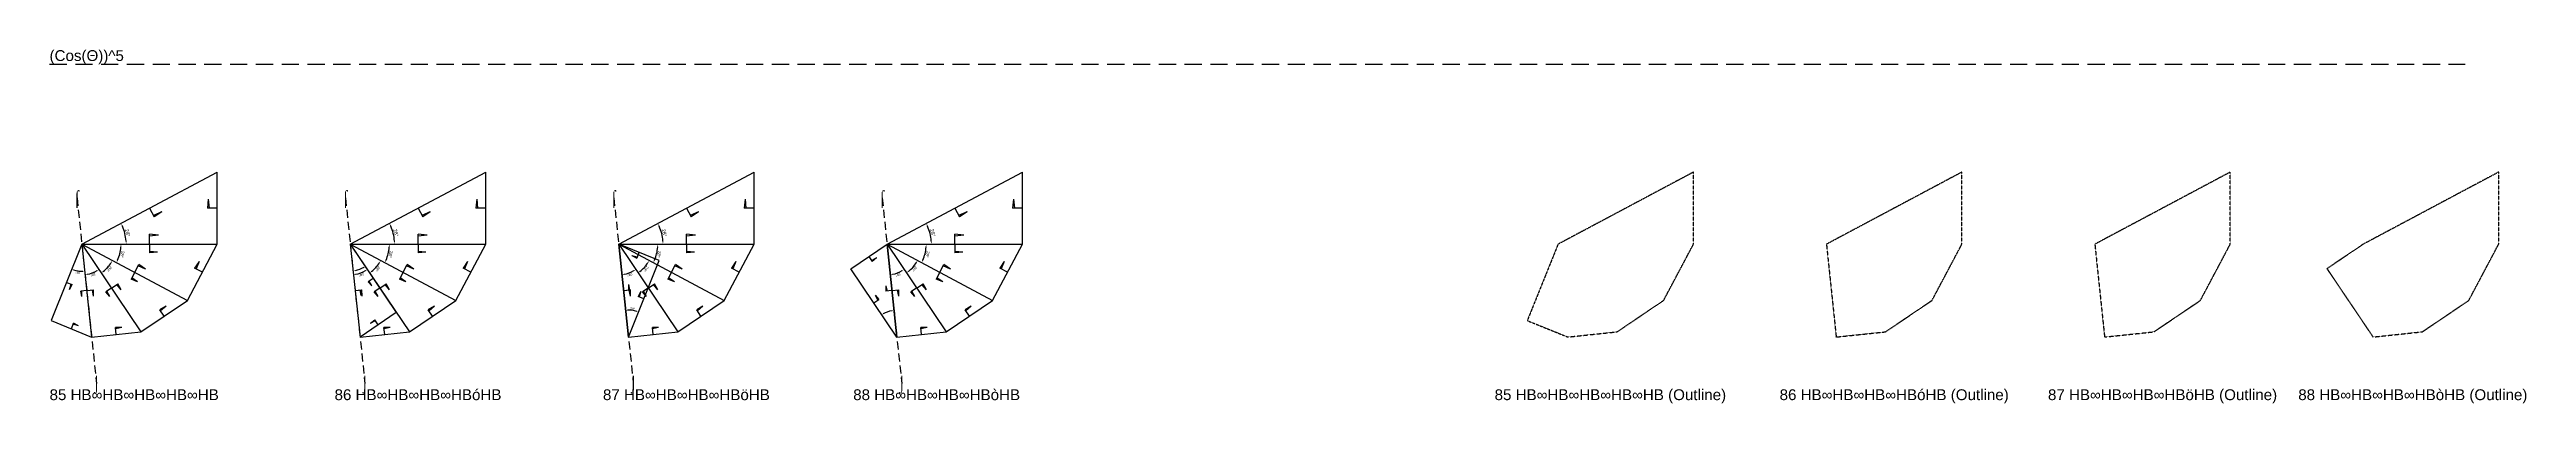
# Model space of a CAD drawing. Header units: millimetres. Extents: x -201764 to 671342, y -3335564 to 24518.
# Drawn here: x 127323 to 401690, y -922702 to -883554 of the extents above; entities that cross this region are included whole.
import ezdxf
from ezdxf.enums import TextEntityAlignment as Align

# ---------------------------------------------------------------- set-up
doc = ezdxf.new("R2010")
doc.units = ezdxf.units.MM
doc.header["$PDMODE"] = 35
doc.linetypes.add('DASHED', pattern=[19.05, 12.7, -6.35])
for name, color, linetype in [('BASE', 170, 'Continuous'), ('HYPOTENUSE', 20, 'Continuous'), ('PERPENDICULAR', 90, 'Continuous')]:
    doc.layers.add(name, color=color, linetype=linetype)
doc.styles.add('Arial', font='arial_0.ttf')
doc.dimstyles.new('ISO-25', dxfattribs={"dimtxt": 250, "dimasz": 100, "dimexe": 1.25, "dimexo": 0.625, "dimgap": 100, "dimtad": 1, "dimdec": 0, "dimtxsty": 'Arial', "dimcen": 2.5, "dimadec": 0, "dimazin": 0, "dimtfac": 1, "dimtdec": 0, "dimtmove": 0, "dimatfit": 3, "dimfxl": 1, "dimarcsym": 0})

# ---------------------------------------------------------------- blocks, each defined once
blk = doc.blocks.new('*D49')
at = {"color": 0, "lineweight": -2, "ltscale": 100, "transparency": 16777216}
blk.add_arc((0, 0), 4906, 4.08845, 23.91155, dxfattribs=at)
at = {"color": 0, "ltscale": 100, "transparency": 16777216}
for points in [[(4432, 1963), (4537, 2014), (4332, 2303)], [(4952, 352), (4835, 348), (4906, 0)]]:
    blk.add_solid(points, dxfattribs=at)
at = {"layer": 'Defpoints', "color": 0, "ltscale": 100, "transparency": 16777216}
for p in [(15000, 7976), (0, 0), (0, 0), (4841, 796), (15000, 0)]:
    blk.add_point(p, dxfattribs=at)
at = {"color": 0, "ltscale": 100, "transparency": 16777216, "insert": (5055, 1260), "char_height": 400, "attachment_point": 5, "rotation": 284, "style": 'Arial'}
blk.add_mtext('28°', dxfattribs=at)
blk = doc.blocks.new('SanjoyNathGeometrifyingTrigonometryFundamentalLockedSet')
at = {"color": 242, "linetype": 'DASHED', "ltscale": 100, "true_color": 0xcd2027}
for p, q in [((7500, 3987.8), (8016.4, 3016.6)), ((8852.4, 3574.3), (7922.5, 3193.2)), ((8852.4, 3574.3), (8016.4, 3016.6))]:
    blk.add_line(p, q, dxfattribs=at)
at = {"color": 114, "linetype": 'DASHED', "ltscale": 100, "true_color": 0x139b48}
for p, q in [((14000, 4987.8), (13900, 3987.8)), ((15000, 3987.8), (13900, 3987.8)), ((14000, 4987.8), (14100, 3987.8))]:
    blk.add_line(p, q, dxfattribs=at)
at = {"color": 159, "linetype": 'DASHED', "ltscale": 100, "true_color": 0x22346e}
for p, q in [((7500, 0), (7500, 1100)), ((8500, 1000), (7500, 1100)), ((8500, 1000), (7500, 900))]:
    blk.add_line(p, q, dxfattribs=at)
at = {"layer": 'BASE'}
blk.add_line((0, 0), (15000, 0), dxfattribs=at)
at = {"layer": 'HYPOTENUSE'}
blk.add_line((0, 0), (15000, 7975.6), dxfattribs=at)
at = {"layer": 'PERPENDICULAR'}
blk.add_line((15000, 0), (15000, 7975.6), dxfattribs=at)
at = {"color": 4, "ltscale": 100}
dim = blk.add_angular_dim_2l(base=(4841, 795.6), line1=((0, 0), (15000, 0)), line2=((0, 0), (15000, 7975.6)), dimstyle='ISO-25', override={"dimtxt": 400, "dimasz": 350, "dimgap": 100}, dxfattribs=at)
dim.commit()
dim.dimension.update_dxf_attribs({"geometry": '*D49', "text_midpoint": (5055.4, 1260.5)})

msp = doc.modelspace()

# ---------------------------------------------------------------- linework, layer by layer
at = {"linetype": 'DASHED', "ltscale": 150}
msp.add_line((127323, -885178), (394892, -885178), dxfattribs=at)
at = {"linetype": 'DASHED', "ltscale": 70}
for p, q in [((130368, -899952), (132527, -920490)), ((160098, -899952), (162257, -920490)), ((189828, -899952), (191987, -920490)), ((219558, -899952), (221717, -920490))]:
    msp.add_line(p, q, dxfattribs=at)
at = {"linetype": 'DASHED'}
for points in [[(309423, -897111), (294423, -905087), (291007, -913539), (295502, -915355), (300962, -914781), (306116, -911304), (309423, -905087)], [(325232, -915355), (330692, -914781), (335846, -911304), (339152, -905087), (339152, -897111), (324152, -905087)], [(354962, -915355), (360422, -914781), (365576, -911304), (368882, -905087), (368882, -897111), (353882, -905087)], [(398612, -897111), (383612, -905087), (379594, -907797), (384692, -915355), (390152, -914781), (395306, -911304), (398612, -905087)]]:
    msp.add_lwpolyline(points, close=True, dxfattribs=at)

# ---------------------------------------------------------------- block references
for p in [(130908, -905087), (160638, -905087), (190368, -905087), (220098, -905087)]:
    msp.add_blockref('SanjoyNathGeometrifyingTrigonometryFundamentalLockedSet', p, dxfattribs=at)
at = {"linetype": 'DASHED', "ltscale": 100}
for p, xscale, yscale, zscale, rotation in [((130908, -905087), 0.882947592858927, 0.882947592858927, 0.882947592858927, 331.9999999999999), ((160638, -905087), 0.882947592858927, 0.882947592858927, 0.882947592858927, 331.9999999999999), ((190368, -905087), 0.882947592858927, 0.882947592858927, 0.882947592858927, 331.9999999999999), ((220098, -905087), 0.882947592858927, 0.882947592858927, 0.882947592858927, 331.9999999999999), ((130908, -905087), 0.779596451735373, 0.779596451735373, 0.779596451735373, 303.9999999999999), ((160638, -905087), 0.779596451735373, 0.779596451735373, 0.779596451735373, 303.9999999999999), ((190368, -905087), 0.779596451735373, 0.779596451735373, 0.779596451735373, 303.9999999999999), ((220098, -905087), 0.779596451735373, 0.779596451735373, 0.779596451735373, 303.9999999999999), ((130908, -905087), 0.6077706275583828, 0.6077706275583828, 0.6077706275583828, 247.9999999999999), ((130908, -905087), 0.688342810461109, 0.688342810461109, 0.688342810461109, 275.9999999999998), ((160638, -905087), -0.6077706275583828, 0.6077706275583828, 0.6077706275583828, 123.9999999999998), ((160638, -905087), 0.688342810461109, 0.688342810461109, 0.688342810461109, 275.9999999999998), ((191447, -915355), 0.607770627558383, 0.607770627558383, 0.607770627558383, 67.99999999999982), ((190368, -905087), 0.688342810461109, 0.688342810461109, 0.688342810461109, 275.9999999999998), ((221177, -915355), -0.607770627558383, 0.607770627558383, 0.607770627558383, 303.9999999999999), ((220098, -905087), 0.688342810461109, 0.688342810461109, 0.688342810461109, 275.9999999999998)]:
    msp.add_blockref('SanjoyNathGeometrifyingTrigonometryFundamentalLockedSet', p, dxfattribs=dict(at, xscale=xscale, yscale=yscale, zscale=zscale, rotation=rotation))

# ---------------------------------------------------------------- texts
at = {"linetype": 'DASHED', "ltscale": 100, "style": 'Arial'}
msp.add_text('(Cos(Θ))^ 5', height=1200, dxfattribs=at).set_placement((127323, -885178), align=Align.BOTTOM_LEFT)
for s, p in [('⌠', (130368, -899952)), ('⌠', (160098, -899952)), ('⌠', (189828, -899952)), ('⌠', (219558, -899952)), ('85 HB∞HB∞HB∞HB∞HB', (136700, -921741)), ('⌡', (132527, -920490)), ('86 HB∞HB∞HB∞HBóHB', (168138, -921741)), ('⌡', (162257, -920490)), ('87 HB∞HB∞HB∞HBöHB', (197868, -921741)), ('⌡', (191987, -920490)), ('88 HB∞HB∞HB∞HBòHB', (225588, -921741)), ('⌡', (221717, -920490)), ('85 HB∞HB∞HB∞HB∞HB (Outline)', (300215, -921741)), ('86 HB∞HB∞HB∞HBóHB (Outline)', (331652, -921741)), ('87 HB∞HB∞HB∞HBöHB (Outline)', (361382, -921741)), ('88 HB∞HB∞HB∞HBòHB (Outline)', (389103, -921741))]:
    msp.add_text(s, height=1200, dxfattribs=at).set_placement(p, align=Align.MIDDLE_CENTER)

doc.saveas('drawing.dxf')
